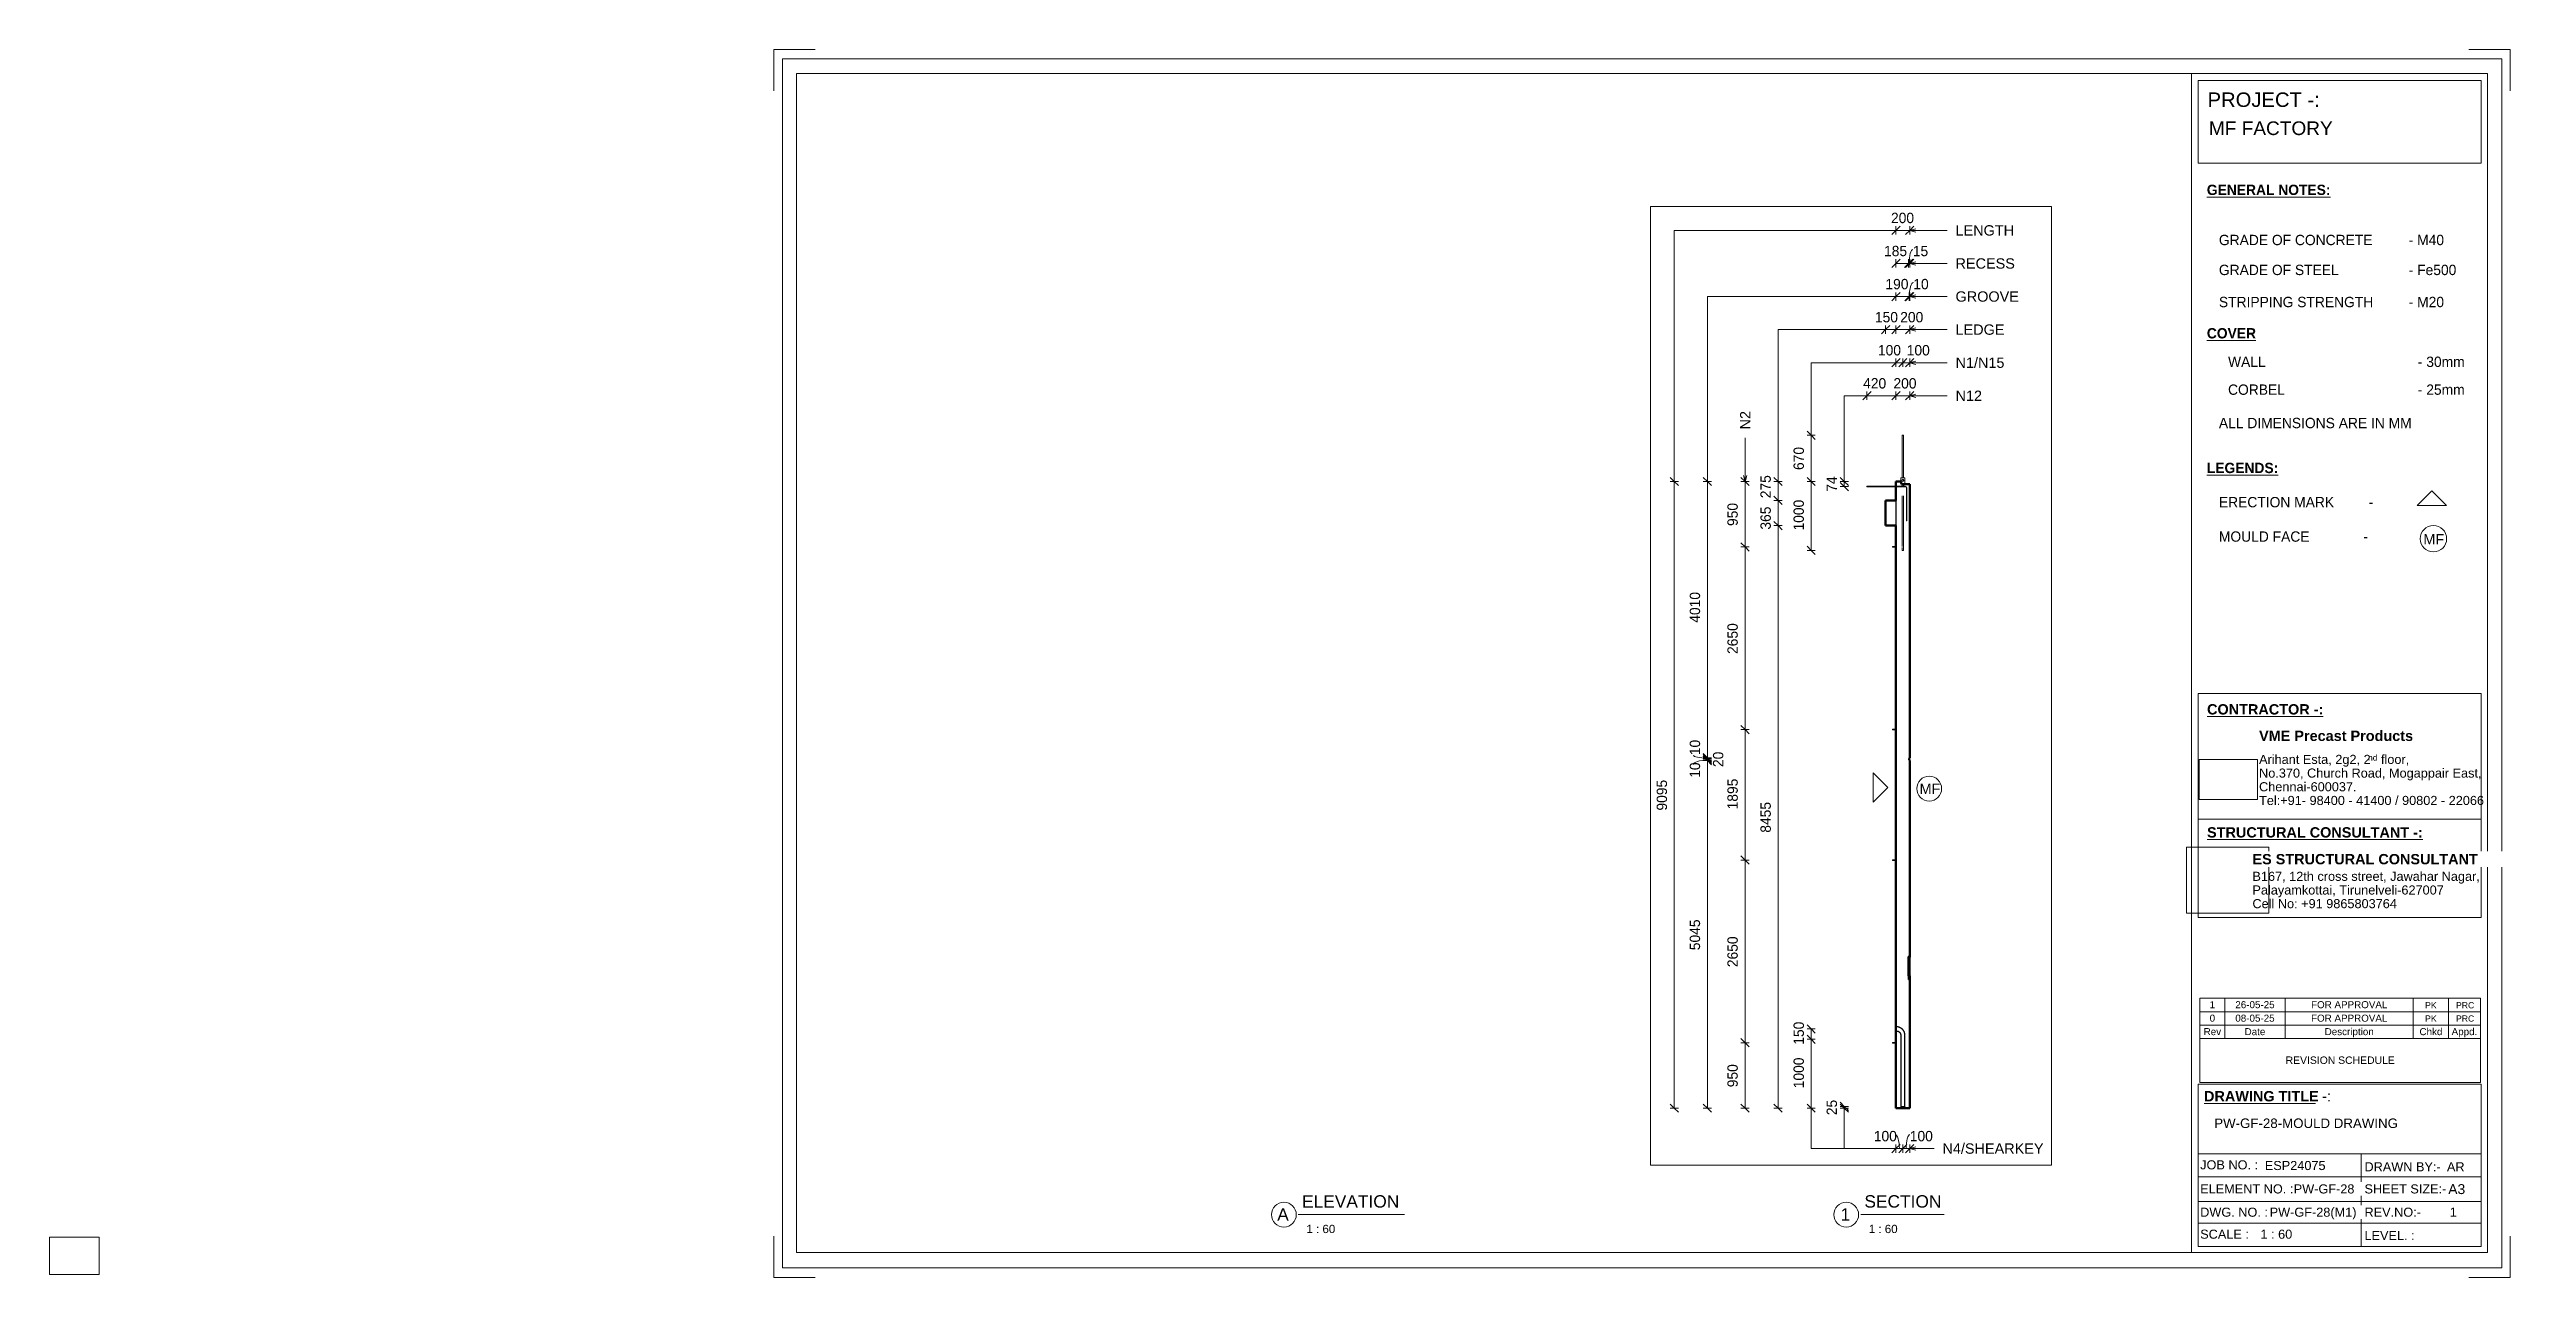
# Paper-space layout 'Layout1' of a CAD drawing. Header units: millimetres. Extents: x 0 to 599, y -1 to 296.
# The model-space entities are those that its viewports show. They can reach past a viewport. Long polylines and large blocks are cut down to what shows.
import ezdxf

# ---------------------------------------------------------------- set-up
doc = ezdxf.new("R2010")
doc.units = ezdxf.units.MM
doc.linetypes.add('Dash', pattern=[6.36, 3.18, -3.18])
for name, color, linetype, lineweight in [('A-ANNO-DIMS', 211, 'Continuous', 9), ('A-ANNO-DIMS-60', 211, 'Continuous', 9), ('A-DETL-MBND', 5, 'Continuous', 18), ('A-DETL-THIN', 151, 'Continuous', 18), ('A-GENM', 13, 'Continuous', 18), ('A-WALL', 113, 'Continuous', 25), ('A-WALL-HDLN', 110, 'Dash', 25), ('G-ANNO-SCHD', 231, 'Continuous', 9), ('G-ANNO-TEXT', 231, 'Continuous', 9), ('G-ANNO-TTLB', 6, 'Continuous', 9), ('G-ANNO-TTLB-MEDM', 33, 'Continuous', 9), ('G-ANNO-TTLB-THIN', 151, 'Continuous', 9), ('S-BEAM', 12, 'Continuous', 18), ('S-RBAR', 171, 'Continuous', 18)]:
    doc.layers.add(name, color=color, linetype=linetype, lineweight=lineweight)
doc.layers.add('G-ANNO-NPLT', color=191, linetype='Continuous')
doc.styles.add('Arial_1', font='arial.ttf', dxfattribs={"height": 150})
doc.styles.add('Arial_10', font='arial.ttf', dxfattribs={"height": 2.3})
doc.styles.add('Arial_11', font='arial.ttf', dxfattribs={"height": 1.8})
doc.styles.add('Arial_12', font='arial.ttf', dxfattribs={"height": 1.7})
doc.styles.add('Arial_13', font='arial.ttf', dxfattribs={"height": 2})
doc.styles.add('Arial_14', font='arial.ttf', dxfattribs={"height": 3})
doc.styles.add('Arial_15', font='arial.ttf', dxfattribs={"height": 1.5})
doc.styles.add('Arial_3', font='arial.ttf', dxfattribs={"height": 3.5})
doc.styles.add('Arial_4', font='arial.ttf', dxfattribs={"height": 2.2})
doc.styles.add('Arial_5', font='arial.ttf', dxfattribs={"height": 2.4})
doc.styles.add('Arial_6', font='arial.ttf', dxfattribs={"height": 2.5})
doc.styles.add('Arial_7', font='arial.ttf', dxfattribs={"height": 1.42976})
doc.styles.add('Arial_8', font='arial.ttf', dxfattribs={"height": 2.25})
doc.styles.add('Arial_9', font='arial.ttf', dxfattribs={"height": 3.3})
doc.styles.add('Arial_B', font='arialbd.ttf', dxfattribs={"height": 2.5})
doc.styles.add('Nirmala UI Semilight', font='NirmalaS.ttf', dxfattribs={"height": 150})
doc.styles.add('Nirmala UI Semilight_1', font='NirmalaS.ttf', dxfattribs={"height": 2.5})
doc.styles.add('Nirmala UI Semilight_B', font='', dxfattribs={"height": 2.5})
doc.styles.get('Nirmala UI Semilight_B').set_extended_font_data('Nirmala UI Semilight', bold=True)
doc.dimstyles.new('Arrow_Filled_-_2_5_NI_UI', dxfattribs={"dimscale": 304.8, "dimtxt": 157.104592, "dimasz": 0.393701, "dimexe": 0.19685, "dimexo": 0.0625, "dimgap": 0.19685, "dimtad": 1, "dimdec": 0, "dimzin": 0, "dimdsep": 46, "dimtxsty": 'Nirmala UI Semilight', "dimblk1": 'OBLIQUE', "dimblk2": 'OBLIQUE', "dimsah": 1, "dimcen": 0.09, "dimazin": 0, "dimtfac": 1, "dimtdec": 4, "dimtix": 1, "dimtmove": 0, "dimatfit": 3, "dimfxl": 0.19685, "dimfxlon": 1, "dimtvp": 1, "dimtolj": 1, "dimtzin": 0, "dimarcsym": 2})
doc.dimstyles.new('Arrow_Filled_-_2_5_NI_UI_1', dxfattribs={"dimscale": 304.8, "dimtxt": 157.104592, "dimasz": 0.393701, "dimexe": 0.19685, "dimexo": 0.0625, "dimgap": 0.19685, "dimtad": 1, "dimdec": 0, "dimzin": 0, "dimdsep": 46, "dimtxsty": 'Nirmala UI Semilight', "dimblk1": 'OBLIQUE', "dimblk2": 'OBLIQUE', "dimsah": 1, "dimcen": 0.09, "dimazin": 0, "dimtfac": 1, "dimtdec": 4, "dimtix": 1, "dimtmove": 2, "dimatfit": 3, "dimfxl": 0.19685, "dimfxlon": 1, "dimtvp": 1, "dimtolj": 1, "dimtzin": 0, "dimarcsym": 2})
doc.dimstyles.new('Arrow_Filled_-_2_5_NI_UI_2', dxfattribs={"dimscale": 304.8, "dimtxt": 157.104592, "dimasz": 0.393701, "dimexe": 0.19685, "dimexo": 0.0625, "dimgap": 0.19685, "dimtad": 1, "dimdec": 0, "dimzin": 0, "dimdsep": 46, "dimtxsty": 'Nirmala UI Semilight', "dimblk1": 'OBLIQUE', "dimblk2": 'OBLIQUE', "dimsah": 1, "dimcen": 0.09, "dimazin": 0, "dimtfac": 1, "dimtdec": 4, "dimtix": 1, "dimtmove": 1, "dimatfit": 3, "dimfxl": 0.19685, "dimfxlon": 1, "dimtvp": 1, "dimtolj": 1, "dimtzin": 0, "dimarcsym": 2})
picture_1 = doc.add_image_def('image1.jpg', size_in_pixel=(996, 686))
picture_2 = doc.add_image_def('image2.jpg', size_in_pixel=(1600, 1280))

psp = doc.layouts.get("Layout1")

msp = doc.modelspace()

# ---------------------------------------------------------------- texts
at = {"layer": 'G-ANNO-TEXT', "color": 7, "char_height": 150, "attachment_point": 1, "style": 'Arial_1'}
for s, insert, width in [('LENGTH', (8529.61, 11418.83), 1029.3667), ('RECESS', (8529.61, 10938.83), 1038.987), ('GROOVE', (8529.61, 10459), 1111.1389), ('LEDGE', (8529.61, 9979), 856.2023), ('N1/N15', (8529.61, 9498.89), 856.2023), ('N12', (8529.61, 9018.51), 461.772), ('MF', (8007.37, 3314.69), 360.7594), ('N4/SHEARKEY', (8340.01, -1905.95), 1770.126)]:
    msp.add_mtext(s, dxfattribs=dict(at, insert=insert, width=width))
at = {"layer": 'G-ANNO-TEXT', "color": 7, "insert": (5402.82, 8454.66), "char_height": 150, "width": 322.2784, "attachment_point": 1, "rotation": 90, "style": 'Arial_1'}
msp.add_mtext('N2', dxfattribs=at)

# ---------------------------------------------------------------- blocks, each defined once
blk = doc.blocks.new('ES-Landscape-A3 - ES-Landscape-A3-502445-PW-GF-28-MOULD DRAWING')
at = {"layer": 'G-ANNO-TTLB'}
for p, q in [((175.24, 296.27), (185.24, 296.27)), ((175.24, 296.27), (175.24, 286.27)), ((595.24, 296.27), (585.24, 296.27)), ((595.24, 296.27), (595.24, 286.27)), ((519.77, 140.54), (588.2, 140.54)), ((519.77, 86.33), (519.77, 140.54)), ((588.2, 86.33), (588.2, 140.54)), ((519.77, 110.14), (588.2, 110.14)), ((519.77, 6.78), (519.77, 46.03)), ((588.2, 6.78), (588.2, 46.03)), ((559.23, 29.2), (559.23, 6.78)), ((175.24, -0.73), (175.24, 9.27)), ((595.24, -0.73), (595.24, 9.27)), ((175.24, -0.73), (185.24, -0.73)), ((595.24, -0.73), (585.24, -0.73))]:
    blk.add_line(p, q, dxfattribs=at)
at = {"layer": 'G-ANNO-TTLB-MEDM'}
for p, q in [((180.73, 290.44), (180.73, 5.31)), ((180.73, 290.44), (589.79, 290.44)), ((518.17, 290.44), (518.17, 5.31)), ((519.77, 268.77), (519.77, 288.77)), ((519.77, 288.77), (588.2, 288.77)), ((588.2, 288.77), (588.2, 268.77)), ((589.79, 290.44), (589.79, 5.31)), ((588.2, 268.77), (519.77, 268.77)), ((519.77, 86.33), (588.2, 86.33)), ((519.77, 6.78), (588.2, 6.78)), ((180.73, 5.31), (589.79, 5.31))]:
    blk.add_line(p, q, dxfattribs=at)
at = {"layer": 'G-ANNO-TTLB-THIN'}
for p, q in [((177.29, 294.03), (177.29, 1.56)), ((593.23, 294.03), (177.29, 294.03)), ((593.23, 1.56), (593.23, 294.03)), ((519.77, 46.03), (588.2, 46.03)), ((519.77, 29.2), (588.2, 29.2)), ((519.77, 23.64), (588.2, 23.64)), ((519.77, 17.68), (588.2, 17.68)), ((519.77, 12.43), (588.2, 12.43)), ((177.29, 1.56), (593.23, 1.56))]:
    blk.add_line(p, q, dxfattribs=at)
at = {"layer": 'G-ANNO-TTLB', "char_height": 2.2, "attachment_point": 1, "style": 'Arial_4'}
for s, insert, width in [('No.370, Church Road, Mogappair East,', (534.5, 122.37), 63.4135), ('Tel:+91- 98400 - 41400 / 90802 - 22066 ', (534.5, 115.75), 65.2574), ('Chennai-600037.', (534.5, 119.06), 27.6582), ('Cell No: +91 9865803764', (532.9, 90.79), 41.0464), ('Palayamkottai, Tirunelveli-627007', (532.9, 94.09), 54.4346), ('JOB NO. :', (520.26, 27.61), 16.5949), ('DRAWN BY:-', (560, 27.14), 21.7257), ('ELEMENT NO. :', (520.26, 21.79), 26.5359), ('SHEET SIZE:-', (560, 21.79), 23.2489), ('DWG. NO. :', (520.26, 16.16), 19.481), ('REV.NO:-', (560, 16.16), 16.0338), ('SCALE :', (520.26, 10.84), 13.8692), ('LEVEL. :', (560, 10.53), 14.3502)]:
    blk.add_mtext(s, dxfattribs=dict(at, insert=insert, width=width))
at = {"layer": 'G-ANNO-TTLB'}
image = blk.add_image(picture_1, insert=(520, 114.84), size_in_units=(14.11, 9.72), dxfattribs=at)
image.dxf.flags = 7
image = blk.add_image(picture_2, insert=(516.95, 87.39), size_in_units=(19.92, 15.93), dxfattribs=at)
image.dxf.flags = 7
at = {"layer": 'G-ANNO-TTLB', "attachment_point": 1, "bg_fill": 3, "box_fill_scale": 1.25, "bg_fill_color": 256, "bg_fill_true_color": 13158600, "bg_fill_transparency": 0}
for s, insert, char_height, width, style in [('PROJECT -:', (522.05, 285.89), 3.5, 33.3502, 'Arial_3'), ('\\LCONTRACTOR -:', (521.92, 137.94), 2.5, 33.9114, 'Arial_B'), ('\\LSTRUCTURAL CONSULTANT -:', (521.92, 108.18), 2.5, 62.8523, 'Arial_B'), ('\\LDRAWING TITLE', (521.19, 44.36), 2.5, 33.4304, 'Arial_B'), ('A3', (580.27, 21.84), 2.4, 4.9705, 'Arial_5')]:
    blk.add_mtext(s, dxfattribs=dict(at, insert=insert, char_height=char_height, width=width, style=style))
at = {"layer": 'G-ANNO-TTLB', "char_height": 2.5, "attachment_point": 1, "style": 'Arial_B', "bg_fill": 3, "box_fill_scale": 1.25, "bg_fill_color": 256, "bg_fill_true_color": 13158600, "bg_fill_transparency": 0}
for s, insert, width in [('VME Precast Products', (534.5, 131.53), 45.135), ('ES STRUCTURAL CONSULTANT', (532.9, 101.7), 65.6582), ('\\fArial|b1|i0|c0|p34|; ', (548.78, 44.36), 1.2025)]:
    blk.add_mtext(s, dxfattribs=dict(at, insert=insert, width=width))
at = {"layer": 'G-ANNO-TTLB', "attachment_point": 1}
for s, insert, char_height, width, style in [('Arihant Esta, 2g2, 2', (534.5, 125.68), 2.2, 31.9873, 'Arial_4'), ('nd', (560.89, 125.72), 1.43, 2.7257, 'Arial_7'), (' floor,', (563.14, 125.68), 2.2, 9.1392, 'Arial_4'), ('B167, 12th cross street, Jawahar Nagar,', (532.9, 97.4), 2.2, 65.1772, 'Arial_4')]:
    blk.add_mtext(s, dxfattribs=dict(at, insert=insert, char_height=char_height, width=width, style=style))
at = {"layer": 'G-ANNO-TTLB', "insert": (549.77, 44.36), "char_height": 2.5, "width": 2.6456, "attachment_point": 1, "style": 'Arial_6', "bg_fill": 3, "box_fill_scale": 1.25, "bg_fill_color": 256, "bg_fill_true_color": 13158600, "bg_fill_transparency": 0}
blk.add_mtext('-:', dxfattribs=at)
blk = doc.blocks.new('Viewport - M_View Title-1040-PW-GF-28-MOULD DRAWING')
at = {"layer": 'G-ANNO-TTLB'}
for start, end in [(360, 180), (180, 0)]:
    blk.add_arc((-3.5, 0), 3, start, end, dxfattribs=at)
blk = doc.blocks.new('RR spread anchor face based - RR-SA-2_5-150-1726819-Elevation Right')
at = {"layer": 'A-GENM'}
for p, q in [((17885.43, 6755), (17890.43, 6755)), ((17885.43, 6755), (17885.43, 6745)), ((17890.43, 6755), (17935.43, 6755)), ((17890.43, 6755), (17890.43, 6745)), ((17890.43, 6745), (17885.43, 6745)), ((17935.43, 6745), (17890.43, 6745))]:
    blk.add_line(p, q, dxfattribs=at)
blk = doc.blocks.new('RR spread anchor face based - RR-SA-7_5-260-1726841-Elevation Right')
at = {"layer": 'A-GENM'}
for p, q in [((18008.06222, 7751.596), (18005.56222, 7746.596)), ((18063.06222, 7751.596), (18008.06222, 7751.596)), ((18065.56222, 7746.596), (18063.06222, 7751.596)), ((18005.56222, 7746.596), (18005.56222, 7700)), ((18065.56222, 7660), (18065.56222, 7746.596)), ((18022.56222, 7714.096), (18022.56222, 7718.096)), ((18048.56222, 7718.096), (18048.56222, 7714.096))]:
    blk.add_line(p, q, dxfattribs=at)
for centre, start, end in [((18035.56222, 7718.096), 0, 180), ((18035.56222, 7714.096), 180, 0)]:
    blk.add_arc(centre, 13, start, end, dxfattribs=at)
blk = doc.blocks.new('DIMBLOCK83-Elevation Right')
at = {"layer": 'A-ANNO-DIMS-60'}
for p, q in [((7664.49, 8943.9), (7724.49, 9003.9)), ((7664.49, 8943.9), (7664.49, 9003.9)), ((7864.49, 8943.9), (7924.49, 9003.9)), ((7864.49, 8943.9), (7864.49, 9003.9)), ((7664.49, 8943.9), (7604.49, 8883.9)), ((7864.49, 8943.9), (7664.49, 8943.9)), ((7664.49, 8943.9), (7664.49, 8883.9)), ((7864.49, 8943.9), (7804.49, 8883.9)), ((7864.49, 8943.9), (7864.49, 8883.9))]:
    blk.add_line(p, q, dxfattribs=at)
at = {"layer": 'A-ANNO-DIMS-60', "color": 0, "insert": (7628.64, 9199.61), "char_height": 150, "width": 411.3284, "attachment_point": 1, "line_spacing_factor": 1.142579, "style": 'Nirmala UI Semilight'}
blk.add_mtext('200', dxfattribs=at)
blk = doc.blocks.new('_Oblique')
at = {"color": 0, "linetype": 'ByBlock', "lineweight": -2}
blk.add_line((-0.5, -0.5), (0.5, 0.5), dxfattribs=at)
blk = doc.blocks.new('DIMBLOCK84-Elevation Right')
at = {"layer": 'A-ANNO-DIMS-60'}
for p, q in [((7244.49, 8943.9), (7304.49, 9003.9)), ((7244.49, 8943.9), (7244.49, 9003.9)), ((7664.49, 8943.9), (7724.49, 9003.9)), ((7664.49, 8943.9), (7664.49, 9003.9)), ((7244.49, 8943.9), (7184.49, 8883.9)), ((7664.49, 8943.9), (7244.49, 8943.9)), ((7244.49, 8943.9), (7244.49, 8883.9)), ((7664.49, 8943.9), (7604.49, 8883.9)), ((7664.49, 8943.9), (7664.49, 8883.9))]:
    blk.add_line(p, q, dxfattribs=at)
at = {"layer": 'A-ANNO-DIMS-60', "color": 0, "insert": (7188.52, 9199.61), "char_height": 150, "width": 414.7561, "attachment_point": 1, "line_spacing_factor": 1.142579, "style": 'Nirmala UI Semilight'}
blk.add_mtext('420', dxfattribs=at)
blk = doc.blocks.new('DIMBLOCK85-Elevation Right')
at = {"layer": 'A-ANNO-DIMS-60'}
for p, q in [((6914.35, 7700), (6854.35, 7760)), ((6914.35, 7700), (6854.35, 7700)), ((6914.35, 7700), (6914.35, 7626)), ((6914.35, 7700), (6974.35, 7640)), ((6914.35, 7700), (6974.35, 7700)), ((6914.35, 7626), (6854.35, 7686)), ((6914.35, 7626), (6854.35, 7626)), ((6914.35, 7626), (6974.35, 7566)), ((6914.35, 7626), (6974.35, 7626))]:
    blk.add_line(p, q, dxfattribs=at)
at = {"layer": 'A-ANNO-DIMS-60', "color": 0, "insert": (6658.65, 7550.17), "char_height": 150, "width": 270.7912, "attachment_point": 1, "rotation": 90, "line_spacing_factor": 1.142579, "style": 'Nirmala UI Semilight'}
blk.add_mtext('74', dxfattribs=at)
blk = doc.blocks.new('DIMBLOCK86-Elevation Right')
at = {"layer": 'A-ANNO-DIMS-60'}
for p, q in [((7664.49, 9423.9), (7724.49, 9483.9)), ((7664.49, 9423.9), (7664.49, 9483.9)), ((7764.49, 9423.9), (7824.49, 9483.9)), ((7764.49, 9423.9), (7764.49, 9483.9)), ((7664.49, 9423.9), (7604.49, 9363.9)), ((7664.49, 9423.9), (7764.49, 9423.9)), ((7664.49, 9423.9), (7664.49, 9363.9)), ((7764.49, 9423.9), (7704.49, 9363.9)), ((7764.49, 9423.9), (7764.49, 9363.9))]:
    blk.add_line(p, q, dxfattribs=at)
at = {"layer": 'A-ANNO-DIMS-60', "color": 0, "insert": (7403.46, 9679.61), "char_height": 150, "width": 370.1955, "attachment_point": 1, "line_spacing_factor": 1.142579, "style": 'Nirmala UI Semilight'}
blk.add_mtext('100', dxfattribs=at)
blk = doc.blocks.new('DIMBLOCK87-Elevation Right')
at = {"layer": 'A-ANNO-DIMS-60'}
for p, q in [((7764.49, 9423.9), (7824.49, 9483.9)), ((7764.49, 9423.9), (7764.49, 9483.9)), ((7864.49, 9423.9), (7924.49, 9483.9)), ((7864.49, 9423.9), (7864.49, 9483.9)), ((7764.49, 9423.9), (7704.49, 9363.9)), ((7764.49, 9423.9), (7864.49, 9423.9)), ((7764.49, 9423.9), (7764.49, 9363.9)), ((7864.49, 9423.9), (7804.49, 9363.9)), ((7864.49, 9423.9), (7864.49, 9363.9))]:
    blk.add_line(p, q, dxfattribs=at)
at = {"layer": 'A-ANNO-DIMS-60', "color": 0, "insert": (7821.43, 9679.61), "char_height": 150, "width": 370.1955, "attachment_point": 1, "line_spacing_factor": 1.142579, "style": 'Nirmala UI Semilight'}
blk.add_mtext('100', dxfattribs=at)
blk = doc.blocks.new('DIMBLOCK88-Elevation Right')
at = {"layer": 'A-ANNO-DIMS-60'}
for p, q in [((6434.35, 8370), (6374.35, 8430)), ((6434.35, 8370), (6374.35, 8370)), ((6434.35, 8370), (6434.35, 7700)), ((6434.35, 8370), (6494.35, 8310)), ((6434.35, 8370), (6494.35, 8370)), ((6434.35, 7700), (6374.35, 7760)), ((6434.35, 7700), (6374.35, 7700)), ((6434.35, 7700), (6494.35, 7640)), ((6434.35, 7700), (6494.35, 7700))]:
    blk.add_line(p, q, dxfattribs=at)
at = {"layer": 'A-ANNO-DIMS-60', "color": 0, "insert": (6178.65, 7866.47), "char_height": 150, "width": 404.4729, "attachment_point": 1, "rotation": 90, "line_spacing_factor": 1.142579, "style": 'Nirmala UI Semilight'}
blk.add_mtext('670', dxfattribs=at)
blk = doc.blocks.new('DIMBLOCK89-Elevation Right')
at = {"layer": 'A-ANNO-DIMS-60'}
for p, q in [((6434.35, 7700), (6374.35, 7760)), ((6434.35, 7700), (6374.35, 7700)), ((6434.35, 7700), (6434.35, 6700)), ((6434.35, 7700), (6494.35, 7640)), ((6434.35, 7700), (6494.35, 7700)), ((6434.35, 6700), (6374.35, 6760)), ((6434.35, 6700), (6374.35, 6700)), ((6434.35, 6700), (6494.35, 6640)), ((6434.35, 6700), (6494.35, 6700))]:
    blk.add_line(p, q, dxfattribs=at)
at = {"layer": 'A-ANNO-DIMS-60', "color": 0, "insert": (6178.65, 6988.62), "char_height": 150, "width": 507.305, "attachment_point": 1, "rotation": 90, "line_spacing_factor": 1.142579, "style": 'Nirmala UI Semilight'}
blk.add_mtext('1000', dxfattribs=at)
blk = doc.blocks.new('DIMBLOCK90-Elevation Right')
at = {"layer": 'A-ANNO-DIMS-60'}
for p, q in [((7514.49, 9903.9), (7574.49, 9963.9)), ((7514.49, 9903.9), (7514.49, 9963.9)), ((7664.49, 9903.9), (7724.49, 9963.9)), ((7664.49, 9903.9), (7664.49, 9963.9)), ((7514.49, 9903.9), (7454.49, 9843.9)), ((7514.49, 9903.9), (7664.49, 9903.9)), ((7514.49, 9903.9), (7514.49, 9843.9)), ((7664.49, 9903.9), (7604.49, 9843.9)), ((7664.49, 9903.9), (7664.49, 9843.9))]:
    blk.add_line(p, q, dxfattribs=at)
at = {"layer": 'A-ANNO-DIMS-60', "color": 0, "insert": (7359.71, 10159.61), "char_height": 150, "width": 370.1955, "attachment_point": 1, "line_spacing_factor": 1.142579, "style": 'Nirmala UI Semilight'}
blk.add_mtext('150', dxfattribs=at)
blk = doc.blocks.new('DIMBLOCK91-Elevation Right')
at = {"layer": 'A-ANNO-DIMS-60'}
for p, q in [((7664.49, 9903.9), (7724.49, 9963.9)), ((7664.49, 9903.9), (7664.49, 9963.9)), ((7864.49, 9903.9), (7924.49, 9963.9)), ((7864.49, 9903.9), (7864.49, 9963.9)), ((7664.49, 9903.9), (7604.49, 9843.9)), ((7664.49, 9903.9), (7864.49, 9903.9)), ((7664.49, 9903.9), (7664.49, 9843.9)), ((7864.49, 9903.9), (7804.49, 9843.9)), ((7864.49, 9903.9), (7864.49, 9843.9))]:
    blk.add_line(p, q, dxfattribs=at)
at = {"layer": 'A-ANNO-DIMS-60', "color": 0, "insert": (7727.05, 10159.61), "char_height": 150, "width": 411.3284, "attachment_point": 1, "line_spacing_factor": 1.142579, "style": 'Nirmala UI Semilight'}
blk.add_mtext('200', dxfattribs=at)
blk = doc.blocks.new('DIMBLOCK92-Elevation Right')
at = {"layer": 'A-ANNO-DIMS-60'}
for p, q in [((5954.35, 7700), (5894.35, 7760)), ((5954.35, 7700), (5894.35, 7700)), ((5954.35, 7700), (5954.35, 7425)), ((5954.35, 7700), (6014.35, 7640)), ((5954.35, 7700), (6014.35, 7700)), ((5954.35, 7425), (5894.35, 7485)), ((5954.35, 7425), (5894.35, 7425)), ((5954.35, 7425), (6014.35, 7365)), ((5954.35, 7425), (6014.35, 7425))]:
    blk.add_line(p, q, dxfattribs=at)
at = {"layer": 'A-ANNO-DIMS-60', "color": 0, "insert": (5698.65, 7456.95), "char_height": 150, "width": 404.4729, "attachment_point": 1, "rotation": 90, "line_spacing_factor": 1.142579, "style": 'Nirmala UI Semilight'}
blk.add_mtext('275', dxfattribs=at)
blk = doc.blocks.new('DIMBLOCK93-Elevation Right')
at = {"layer": 'A-ANNO-DIMS-60'}
for p, q in [((5954.35, 7425), (5894.35, 7485)), ((5954.35, 7425), (5894.35, 7425)), ((5954.35, 7425), (5954.35, 7060)), ((5954.35, 7425), (6014.35, 7365)), ((5954.35, 7425), (6014.35, 7425)), ((5954.35, 7060), (5894.35, 7120)), ((5954.35, 7060), (5894.35, 7060)), ((5954.35, 7060), (6014.35, 7000)), ((5954.35, 7060), (6014.35, 7060))]:
    blk.add_line(p, q, dxfattribs=at)
at = {"layer": 'A-ANNO-DIMS-60', "color": 0, "insert": (5698.65, 7001.24), "char_height": 150, "width": 411.3284, "attachment_point": 1, "rotation": 90, "line_spacing_factor": 1.142579, "style": 'Nirmala UI Semilight'}
blk.add_mtext('365', dxfattribs=at)
blk = doc.blocks.new('DIMBLOCK94-Elevation Right')
at = {"layer": 'A-ANNO-DIMS-60'}
for p, q in [((5954.35, 7060), (5894.35, 7120)), ((5954.35, 7060), (5894.35, 7060)), ((5954.35, 7060), (5954.35, -1395)), ((5954.35, 7060), (6014.35, 7000)), ((5954.35, 7060), (6014.35, 7060)), ((5954.35, -1395), (5894.35, -1335)), ((5954.35, -1395), (5894.35, -1395)), ((5954.35, -1395), (6014.35, -1455)), ((5954.35, -1395), (6014.35, -1395))]:
    blk.add_line(p, q, dxfattribs=at)
at = {"layer": 'A-ANNO-DIMS-60', "color": 0, "insert": (5698.65, 2602.56), "char_height": 150, "width": 551.8656, "attachment_point": 1, "rotation": 90, "line_spacing_factor": 1.142579, "style": 'Nirmala UI Semilight'}
blk.add_mtext('8455', dxfattribs=at)
blk = doc.blocks.new('DIMBLOCK95-Elevation Right')
at = {"layer": 'A-ANNO-DIMS-60'}
for p, q in [((6434.35, -245), (6374.35, -185)), ((6434.35, -245), (6374.35, -245)), ((6434.35, -245), (6434.35, -395)), ((6434.35, -245), (6494.35, -305)), ((6434.35, -245), (6494.35, -245)), ((6434.35, -395), (6374.35, -335)), ((6434.35, -395), (6374.35, -395)), ((6434.35, -395), (6494.35, -455)), ((6434.35, -395), (6494.35, -395))]:
    blk.add_line(p, q, dxfattribs=at)
at = {"layer": 'A-ANNO-DIMS-60', "color": 0, "insert": (6178.65, -474.25), "char_height": 150, "width": 370.1955, "attachment_point": 1, "rotation": 90, "line_spacing_factor": 1.142579, "style": 'Nirmala UI Semilight'}
blk.add_mtext('150', dxfattribs=at)
blk = doc.blocks.new('DIMBLOCK96-Elevation Right')
at = {"layer": 'A-ANNO-DIMS-60'}
for p, q in [((6434.35, -395), (6374.35, -335)), ((6434.35, -395), (6374.35, -395)), ((6434.35, -395), (6434.35, -1395)), ((6434.35, -395), (6494.35, -455)), ((6434.35, -395), (6494.35, -395)), ((6434.35, -1395), (6374.35, -1335)), ((6434.35, -1395), (6374.35, -1395)), ((6434.35, -1395), (6494.35, -1455)), ((6434.35, -1395), (6494.35, -1395))]:
    blk.add_line(p, q, dxfattribs=at)
at = {"layer": 'A-ANNO-DIMS-60', "color": 0, "insert": (6178.65, -1106.38), "char_height": 150, "width": 507.305, "attachment_point": 1, "rotation": 90, "line_spacing_factor": 1.142579, "style": 'Nirmala UI Semilight'}
blk.add_mtext('1000', dxfattribs=at)
blk = doc.blocks.new('DIMBLOCK97-Elevation Right')
at = {"layer": 'A-ANNO-DIMS-60'}
for p, q in [((6914.35, -1370), (6854.35, -1310)), ((6914.35, -1395), (6854.35, -1335)), ((6914.35, -1370), (6854.35, -1370)), ((6914.35, -1370), (6914.35, -1395)), ((6914.35, -1370), (6974.35, -1430)), ((6914.35, -1370), (6974.35, -1370)), ((6914.35, -1395), (6854.35, -1395)), ((6914.35, -1395), (6974.35, -1455)), ((6914.35, -1395), (6974.35, -1395))]:
    blk.add_line(p, q, dxfattribs=at)
at = {"layer": 'A-ANNO-DIMS-60', "color": 0, "insert": (6658.65, -1496.76), "char_height": 150, "width": 274.2189, "attachment_point": 1, "rotation": 90, "line_spacing_factor": 1.142579, "style": 'Nirmala UI Semilight'}
blk.add_mtext('25', dxfattribs=at)
blk = doc.blocks.new('DIMBLOCK98-Elevation Right')
at = {"layer": 'A-ANNO-DIMS-60'}
for p, q in [((4447.68, 7700), (4387.68, 7760)), ((4447.68, 7700), (4387.68, 7700)), ((4447.68, 7700), (4447.68, -1395)), ((4447.68, 7700), (4507.68, 7640)), ((4447.68, 7700), (4507.68, 7700)), ((4447.68, -1395), (4387.68, -1335)), ((4447.68, -1395), (4387.68, -1395)), ((4447.68, -1395), (4507.68, -1455)), ((4447.68, -1395), (4507.68, -1395))]:
    blk.add_line(p, q, dxfattribs=at)
at = {"layer": 'A-ANNO-DIMS-60', "color": 0, "insert": (4191.97, 2923.98), "char_height": 150, "width": 548.4378, "attachment_point": 1, "rotation": 90, "line_spacing_factor": 1.142579, "style": 'Nirmala UI Semilight'}
blk.add_mtext('9095', dxfattribs=at)
blk = doc.blocks.new('DIMBLOCK99-Elevation Right')
at = {"layer": 'A-ANNO-DIMS-60'}
for p, q in [((7664.49, -1981.07), (7724.49, -1921.07)), ((7664.49, -1981.07), (7664.49, -1921.07)), ((7764.49, -1981.07), (7824.49, -1921.07)), ((7764.49, -1981.07), (7764.49, -1921.07)), ((7664.49, -1981.07), (7604.49, -2041.07)), ((7664.49, -1981.07), (7764.49, -1981.07)), ((7664.49, -1981.07), (7664.49, -2041.07)), ((7764.49, -1981.07), (7704.49, -2041.07)), ((7764.49, -1981.07), (7764.49, -2041.07))]:
    blk.add_line(p, q, dxfattribs=at)
blk.add_ellipse((7652.1, -1981.07), major_axis=(0, 202.82), ratio=0.307599, start_param=4.712389, end_param=6.283185, dxfattribs=at)
at = {"layer": 'A-ANNO-DIMS-60', "color": 0, "insert": (7343.6, -1725.37), "char_height": 150, "width": 370.1955, "attachment_point": 1, "line_spacing_factor": 1.142579, "style": 'Nirmala UI Semilight'}
blk.add_mtext('100', dxfattribs=at)
blk = doc.blocks.new('DIMBLOCK100-Elevation Right')
at = {"layer": 'A-ANNO-DIMS-60'}
for p, q in [((7764.49, -1981.07), (7824.49, -1921.07)), ((7764.49, -1981.07), (7764.49, -1921.07)), ((7864.49, -1981.07), (7924.49, -1921.07)), ((7864.49, -1981.07), (7864.49, -1921.07)), ((7764.49, -1981.07), (7704.49, -2041.07)), ((7764.49, -1981.07), (7864.49, -1981.07)), ((7764.49, -1981.07), (7764.49, -2041.07)), ((7864.49, -1981.07), (7804.49, -2041.07)), ((7864.49, -1981.07), (7864.49, -2041.07))]:
    blk.add_line(p, q, dxfattribs=at)
blk.add_ellipse((7865.99, -1981.07), major_axis=(0, 202.82), ratio=0.253919, start_param=0, end_param=1.570796, dxfattribs=at)
at = {"layer": 'A-ANNO-DIMS-60', "color": 0, "insert": (7865.99, -1725.37), "char_height": 150, "width": 370.1955, "attachment_point": 1, "line_spacing_factor": 1.142579, "style": 'Nirmala UI Semilight'}
blk.add_mtext('100', dxfattribs=at)
blk = doc.blocks.new('DIMBLOCK101-Elevation Right')
at = {"layer": 'A-ANNO-DIMS-60'}
for p, q in [((5474.35, 7700), (5414.35, 7760)), ((5474.35, 7700), (5414.35, 7700)), ((5474.35, 7700), (5474.35, 6750)), ((5474.35, 7700), (5534.35, 7640)), ((5474.35, 7700), (5534.35, 7700)), ((5474.35, 6750), (5414.35, 6810)), ((5474.35, 6750), (5414.35, 6750)), ((5474.35, 6750), (5534.35, 6690)), ((5474.35, 6750), (5534.35, 6750))]:
    blk.add_line(p, q, dxfattribs=at)
at = {"layer": 'A-ANNO-DIMS-60', "color": 0, "insert": (5218.65, 7053.61), "char_height": 150, "width": 411.3284, "attachment_point": 1, "rotation": 90, "line_spacing_factor": 1.142579, "style": 'Nirmala UI Semilight'}
blk.add_mtext('950', dxfattribs=at)
blk = doc.blocks.new('DIMBLOCK102-Elevation Right')
at = {"layer": 'A-ANNO-DIMS-60'}
for p, q in [((5474.35, 6750), (5414.35, 6810)), ((5474.35, 6750), (5414.35, 6750)), ((5474.35, 6750), (5474.35, 4100)), ((5474.35, 6750), (5534.35, 6690)), ((5474.35, 6750), (5534.35, 6750)), ((5474.35, 4100), (5414.35, 4160)), ((5474.35, 4100), (5414.35, 4100)), ((5474.35, 4100), (5534.35, 4040)), ((5474.35, 4100), (5534.35, 4100))]:
    blk.add_line(p, q, dxfattribs=at)
at = {"layer": 'A-ANNO-DIMS-60', "color": 0, "insert": (5218.65, 5196.48), "char_height": 150, "width": 548.4378, "attachment_point": 1, "rotation": 90, "line_spacing_factor": 1.142579, "style": 'Nirmala UI Semilight'}
blk.add_mtext('2650', dxfattribs=at)
blk = doc.blocks.new('DIMBLOCK103-Elevation Right')
at = {"layer": 'A-ANNO-DIMS-60'}
for p, q in [((5474.35, 4100), (5414.35, 4160)), ((5474.35, 4100), (5414.35, 4100)), ((5474.35, 4100), (5474.35, 2205)), ((5474.35, 4100), (5534.35, 4040)), ((5474.35, 4100), (5534.35, 4100)), ((5474.35, 2205), (5414.35, 2265)), ((5474.35, 2205), (5414.35, 2205)), ((5474.35, 2205), (5534.35, 2145)), ((5474.35, 2205), (5534.35, 2205))]:
    blk.add_line(p, q, dxfattribs=at)
at = {"layer": 'A-ANNO-DIMS-60', "color": 0, "insert": (5218.65, 2941.12), "char_height": 150, "width": 507.305, "attachment_point": 1, "rotation": 90, "line_spacing_factor": 1.142579, "style": 'Nirmala UI Semilight'}
blk.add_mtext('1895', dxfattribs=at)
blk = doc.blocks.new('DIMBLOCK104-Elevation Right')
at = {"layer": 'A-ANNO-DIMS-60'}
for p, q in [((5474.35, 2205), (5414.35, 2265)), ((5474.35, 2205), (5414.35, 2205)), ((5474.35, 2205), (5474.35, -445)), ((5474.35, 2205), (5534.35, 2145)), ((5474.35, 2205), (5534.35, 2205)), ((5474.35, -445), (5414.35, -385)), ((5474.35, -445), (5414.35, -445)), ((5474.35, -445), (5534.35, -505)), ((5474.35, -445), (5534.35, -445))]:
    blk.add_line(p, q, dxfattribs=at)
at = {"layer": 'A-ANNO-DIMS-60', "color": 0, "insert": (5218.65, 651.48), "char_height": 150, "width": 548.4378, "attachment_point": 1, "rotation": 90, "line_spacing_factor": 1.142579, "style": 'Nirmala UI Semilight'}
blk.add_mtext('2650', dxfattribs=at)
blk = doc.blocks.new('DIMBLOCK105-Elevation Right')
at = {"layer": 'A-ANNO-DIMS-60'}
for p, q in [((5474.35, -445), (5414.35, -385)), ((5474.35, -445), (5414.35, -445)), ((5474.35, -445), (5474.35, -1395)), ((5474.35, -445), (5534.35, -505)), ((5474.35, -445), (5534.35, -445)), ((5474.35, -1395), (5414.35, -1335)), ((5474.35, -1395), (5414.35, -1395)), ((5474.35, -1395), (5534.35, -1455)), ((5474.35, -1395), (5534.35, -1395))]:
    blk.add_line(p, q, dxfattribs=at)
at = {"layer": 'A-ANNO-DIMS-60', "color": 0, "insert": (5218.65, -1091.39), "char_height": 150, "width": 411.3284, "attachment_point": 1, "rotation": 90, "line_spacing_factor": 1.142579, "style": 'Nirmala UI Semilight'}
blk.add_mtext('950', dxfattribs=at)
blk = doc.blocks.new('DIMBLOCK106-Elevation Right')
at = {"layer": 'A-ANNO-DIMS-60'}
for p, q in [((7664.49, 11343.9), (7724.49, 11403.9)), ((7664.49, 11343.9), (7664.49, 11403.9)), ((7864.49, 11343.9), (7924.49, 11403.9)), ((7864.49, 11343.9), (7864.49, 11403.9)), ((7664.49, 11343.9), (7604.49, 11283.9)), ((7864.49, 11343.9), (7664.49, 11343.9)), ((7664.49, 11343.9), (7664.49, 11283.9)), ((7864.49, 11343.9), (7804.49, 11283.9)), ((7864.49, 11343.9), (7864.49, 11283.9))]:
    blk.add_line(p, q, dxfattribs=at)
at = {"layer": 'A-ANNO-DIMS-60', "color": 0, "insert": (7593.1, 11599.61), "char_height": 150, "width": 411.3284, "attachment_point": 1, "line_spacing_factor": 1.142579, "style": 'Nirmala UI Semilight'}
blk.add_mtext('200', dxfattribs=at)
blk = doc.blocks.new('DIMBLOCK107-Elevation Right')
at = {"layer": 'A-ANNO-DIMS-60'}
for p, q in [((7664.49, 10383.9), (7724.49, 10443.9)), ((7664.49, 10383.9), (7664.49, 10443.9)), ((7854.49, 10383.9), (7914.49, 10443.9)), ((7854.49, 10383.9), (7854.49, 10443.9)), ((7664.49, 10383.9), (7604.49, 10323.9)), ((7664.49, 10383.9), (7854.49, 10383.9)), ((7664.49, 10383.9), (7664.49, 10323.9)), ((7854.49, 10383.9), (7794.49, 10323.9)), ((7854.49, 10383.9), (7854.49, 10323.9))]:
    blk.add_line(p, q, dxfattribs=at)
at = {"layer": 'A-ANNO-DIMS-60', "color": 0, "insert": (7512.18, 10639.61), "char_height": 150, "width": 370.1955, "attachment_point": 1, "line_spacing_factor": 1.142579, "style": 'Nirmala UI Semilight'}
blk.add_mtext('190', dxfattribs=at)
blk = doc.blocks.new('DIMBLOCK108-Elevation Right')
at = {"layer": 'A-ANNO-DIMS-60'}
for p, q in [((7854.49, 10383.9), (7914.49, 10443.9)), ((7854.49, 10383.9), (7854.49, 10443.9)), ((7864.49, 10383.9), (7924.49, 10443.9)), ((7864.49, 10383.9), (7864.49, 10443.9)), ((7854.49, 10383.9), (7794.49, 10323.9)), ((7864.49, 10383.9), (7804.49, 10323.9)), ((7854.49, 10383.9), (7864.49, 10383.9)), ((7854.49, 10383.9), (7854.49, 10323.9)), ((7864.49, 10383.9), (7864.49, 10323.9))]:
    blk.add_line(p, q, dxfattribs=at)
blk.add_ellipse((7917.3, 10383.9), major_axis=(0, 202.82), ratio=0.285058, start_param=0, end_param=1.570796, dxfattribs=at)
at = {"layer": 'A-ANNO-DIMS-60', "color": 0, "insert": (7917.3, 10639.61), "char_height": 150, "width": 233.0861, "attachment_point": 1, "line_spacing_factor": 1.142579, "style": 'Nirmala UI Semilight'}
blk.add_mtext('10', dxfattribs=at)
blk = doc.blocks.new('DIMBLOCK109-Elevation Right')
at = {"layer": 'A-ANNO-DIMS-60'}
for p, q in [((7849.49, 10863.9), (7909.49, 10923.9)), ((7849.49, 10863.9), (7849.49, 10923.9)), ((7864.49, 10863.9), (7924.49, 10923.9)), ((7864.49, 10863.9), (7864.49, 10923.9)), ((7849.49, 10863.9), (7789.49, 10803.9)), ((7864.49, 10863.9), (7804.49, 10803.9)), ((7864.49, 10863.9), (7849.49, 10863.9)), ((7849.49, 10863.9), (7849.49, 10803.9)), ((7864.49, 10863.9), (7864.49, 10803.9))]:
    blk.add_line(p, q, dxfattribs=at)
blk.add_ellipse((7909.84, 10863.9), major_axis=(0, 202.82), ratio=0.2606, start_param=0, end_param=1.570796, dxfattribs=at)
at = {"layer": 'A-ANNO-DIMS-60', "color": 0, "insert": (7909.84, 11119.61), "char_height": 150, "width": 233.0861, "attachment_point": 1, "line_spacing_factor": 1.142579, "style": 'Nirmala UI Semilight'}
blk.add_mtext('15', dxfattribs=at)
blk = doc.blocks.new('DIMBLOCK110-Elevation Right')
at = {"layer": 'A-ANNO-DIMS-60'}
for p, q in [((7664.49, 10863.9), (7724.49, 10923.9)), ((7664.49, 10863.9), (7664.49, 10923.9)), ((7849.49, 10863.9), (7909.49, 10923.9)), ((7849.49, 10863.9), (7849.49, 10923.9)), ((7664.49, 10863.9), (7604.49, 10803.9)), ((7849.49, 10863.9), (7664.49, 10863.9)), ((7664.49, 10863.9), (7664.49, 10803.9)), ((7849.49, 10863.9), (7789.49, 10803.9)), ((7849.49, 10863.9), (7849.49, 10803.9))]:
    blk.add_line(p, q, dxfattribs=at)
at = {"layer": 'A-ANNO-DIMS-60', "color": 0, "insert": (7492.27, 11119.61), "char_height": 150, "width": 370.1955, "attachment_point": 1, "line_spacing_factor": 1.142579, "style": 'Nirmala UI Semilight'}
blk.add_mtext('185', dxfattribs=at)
blk = doc.blocks.new('DIMBLOCK111-Elevation Right')
at = {"layer": 'A-ANNO-DIMS-60'}
for p, q in [((4927.68, 7700), (4867.68, 7760)), ((4927.68, 7700), (4867.68, 7700)), ((4927.68, 7700), (4927.68, 3690)), ((4927.68, 7700), (4987.68, 7640)), ((4927.68, 7700), (4987.68, 7700)), ((4927.68, 3690), (4867.68, 3750)), ((4927.68, 3690), (4867.68, 3690)), ((4927.68, 3690), (4987.68, 3630)), ((4927.68, 3690), (4987.68, 3690))]:
    blk.add_line(p, q, dxfattribs=at)
at = {"layer": 'A-ANNO-DIMS-60', "color": 0, "insert": (4671.97, 5649.9), "char_height": 150, "width": 510.7327, "attachment_point": 1, "rotation": 90, "line_spacing_factor": 1.142579, "style": 'Nirmala UI Semilight'}
blk.add_mtext('4010', dxfattribs=at)
blk = doc.blocks.new('DIMBLOCK112-Elevation Right')
at = {"layer": 'A-ANNO-DIMS-60'}
for p, q in [((4927.68, 3690), (4867.68, 3750)), ((4927.68, 3680), (4867.68, 3740)), ((4927.68, 3690), (4867.68, 3690)), ((4927.68, 3690), (4927.68, 3680)), ((4927.68, 3690), (4987.68, 3630)), ((4927.68, 3690), (4987.68, 3690)), ((4927.68, 3680), (4867.68, 3680)), ((4927.68, 3680), (4987.68, 3620)), ((4927.68, 3680), (4987.68, 3680))]:
    blk.add_line(p, q, dxfattribs=at)
blk.add_ellipse((4927.68, 3727.6), major_axis=(202.82, 0), ratio=0.210026, start_param=3.141593, end_param=4.712389, dxfattribs=at)
at = {"layer": 'A-ANNO-DIMS-60', "color": 0, "insert": (4671.97, 3727.6), "char_height": 150, "width": 233.0861, "attachment_point": 1, "rotation": 90, "line_spacing_factor": 1.142579, "style": 'Nirmala UI Semilight'}
blk.add_mtext('10', dxfattribs=at)
blk = doc.blocks.new('DIMBLOCK113-Elevation Right')
at = {"layer": 'A-ANNO-DIMS-60'}
for p, q in [((4927.68, 3680), (4867.68, 3740)), ((4927.68, 3660), (4867.68, 3720)), ((4927.68, 3680), (4867.68, 3680)), ((4927.68, 3680), (4927.68, 3660)), ((4927.68, 3680), (4987.68, 3620)), ((4927.68, 3680), (4987.68, 3680)), ((4927.68, 3660), (4867.68, 3660)), ((4927.68, 3660), (4987.68, 3600)), ((4927.68, 3660), (4987.68, 3660))]:
    blk.add_line(p, q, dxfattribs=at)
at = {"layer": 'A-ANNO-DIMS-60', "color": 0, "insert": (5009.17, 3555.74), "char_height": 150, "width": 274.2189, "attachment_point": 1, "rotation": 90, "line_spacing_factor": 1.142579, "style": 'Nirmala UI Semilight'}
blk.add_mtext('20', dxfattribs=at)
blk = doc.blocks.new('DIMBLOCK114-Elevation Right')
at = {"layer": 'A-ANNO-DIMS-60'}
for p, q in [((4927.68, 3660), (4867.68, 3720)), ((4927.68, 3650), (4867.68, 3710)), ((4927.68, 3660), (4867.68, 3660)), ((4927.68, 3660), (4927.68, 3650)), ((4927.68, 3660), (4987.68, 3600)), ((4927.68, 3660), (4987.68, 3660)), ((4927.68, 3650), (4867.68, 3650)), ((4927.68, 3650), (4987.68, 3590)), ((4927.68, 3650), (4987.68, 3650))]:
    blk.add_line(p, q, dxfattribs=at)
blk.add_ellipse((4927.68, 3594.01), major_axis=(202.82, 0), ratio=0.300697, start_param=1.570796, end_param=3.141593, dxfattribs=at)
at = {"layer": 'A-ANNO-DIMS-60', "color": 0, "insert": (4671.97, 3399.77), "char_height": 150, "width": 233.0861, "attachment_point": 1, "rotation": 90, "line_spacing_factor": 1.142579, "style": 'Nirmala UI Semilight'}
blk.add_mtext('10', dxfattribs=at)
blk = doc.blocks.new('DIMBLOCK115-Elevation Right')
at = {"layer": 'A-ANNO-DIMS-60'}
for p, q in [((4927.68, 3650), (4867.68, 3710)), ((4927.68, 3650), (4867.68, 3650)), ((4927.68, 3650), (4927.68, -1395)), ((4927.68, 3650), (4987.68, 3590)), ((4927.68, 3650), (4987.68, 3650)), ((4927.68, -1395), (4867.68, -1335)), ((4927.68, -1395), (4867.68, -1395)), ((4927.68, -1395), (4987.68, -1455)), ((4927.68, -1395), (4987.68, -1395))]:
    blk.add_line(p, q, dxfattribs=at)
at = {"layer": 'A-ANNO-DIMS-60', "color": 0, "insert": (4671.97, 897.56), "char_height": 150, "width": 551.8656, "attachment_point": 1, "rotation": 90, "line_spacing_factor": 1.142579, "style": 'Nirmala UI Semilight'}
blk.add_mtext('5045', dxfattribs=at)

# ---------------------------------------------------------------- dimensions: what is measured, and where the dimension line sits
at = {"layer": 'A-ANNO-DIMS'}
dim = msp.add_linear_dim(base=(7664.49, 11343.9), p1=(7864.49, 11283.9), p2=(7664.49, 11283.9), dimstyle='Arrow_Filled_-_2_5_NI_UI', override={"dimpost": '<>', "dimfxl": 200}, dxfattribs=at)
dim.commit()
dim.dimension.update_dxf_attribs({"geometry": 'DIMBLOCK106-Elevation Right', "text_midpoint": (7764.49, 11481.41)})
for base, p1, p2, dimstyle, override, picture, middle in [((7664.49, 10863.9), (7849.49, 10803.9), (7664.49, 10803.9), 'Arrow_Filled_-_2_5_NI_UI_1', {"dimpost": '<>', "dimfxl": 185}, 'DIMBLOCK110-Elevation Right', (7677.37, 11019.61)), ((7849.49, 10863.9), (7864.49, 10803.9), (7849.49, 10803.9), 'Arrow_Filled_-_2_5_NI_UI_2', {"dimpost": '<>', "dimfxl": 15}, 'DIMBLOCK109-Elevation Right', (8026.38, 11019.61)), ((7854.49, 10383.9), (7664.49, 10323.9), (7854.49, 10323.9), 'Arrow_Filled_-_2_5_NI_UI_1', {"dimpost": '<>', "dimfxl": 190}, 'DIMBLOCK107-Elevation Right', (7697.28, 10539.61)), ((7864.49, 10383.9), (7854.49, 10323.9), (7864.49, 10323.9), 'Arrow_Filled_-_2_5_NI_UI_2', {"dimpost": '<>', "dimfxl": 10}, 'DIMBLOCK108-Elevation Right', (8033.85, 10539.61)), ((7664.49, 9903.9), (7514.49, 9843.9), (7664.49, 9843.9), 'Arrow_Filled_-_2_5_NI_UI_1', {"dimpost": '<>', "dimfxl": 150}, 'DIMBLOCK90-Elevation Right', (7544.81, 10059.61)), ((7864.49, 9903.9), (7664.49, 9843.9), (7864.49, 9843.9), 'Arrow_Filled_-_2_5_NI_UI_1', {"dimpost": '<>', "dimfxl": 200}, 'DIMBLOCK91-Elevation Right', (7932.71, 10059.61)), ((7764.49, 9423.9), (7664.49, 9363.9), (7764.49, 9363.9), 'Arrow_Filled_-_2_5_NI_UI_1', {"dimpost": '<>', "dimfxl": 100}, 'DIMBLOCK86-Elevation Right', (7588.56, 9579.61)), ((7864.49, 9423.9), (7764.49, 9363.9), (7864.49, 9363.9), 'Arrow_Filled_-_2_5_NI_UI_1', {"dimpost": '<>', "dimfxl": 100}, 'DIMBLOCK87-Elevation Right', (8006.53, 9579.61)), ((7244.49, 8943.9), (7664.49, 8883.9), (7244.49, 8883.9), 'Arrow_Filled_-_2_5_NI_UI_1', {"dimpost": '<>', "dimfxl": 420}, 'DIMBLOCK84-Elevation Right', (7395.9, 9099.61)), ((7664.49, 8943.9), (7864.49, 8883.9), (7664.49, 8883.9), 'Arrow_Filled_-_2_5_NI_UI_1', {"dimpost": '<>', "dimfxl": 200}, 'DIMBLOCK83-Elevation Right', (7834.31, 9099.61)), ((7764.49, -1981.07), (7664.49, -1921.07), (7764.49, -1921.07), 'Arrow_Filled_-_2_5_NI_UI_2', {"dimpost": '<>', "dimfxl": 100}, 'DIMBLOCK99-Elevation Right', (7528.7, -1825.37)), ((7864.49, -1981.07), (7764.49, -1921.07), (7864.49, -1921.07), 'Arrow_Filled_-_2_5_NI_UI_2', {"dimpost": '<>', "dimfxl": 100}, 'DIMBLOCK100-Elevation Right', (8051.08, -1825.37))]:
    dim = msp.add_linear_dim(base=base, p1=p1, p2=p2, dimstyle=dimstyle, override=override, dxfattribs=at)
    dim.commit()
    dim.dimension.update_dxf_attribs({"geometry": picture, "text_midpoint": middle, "dimtype": 160})
for base, p1, p2, override, picture, middle in [((6434.35, 7700), (6494.35, 8370), (6494.35, 7700), {"dimpost": '<>', "dimfxl": 670}, 'DIMBLOCK88-Elevation Right', (6296.79, 8035)), ((6914.35, 7626), (6974.35, 7700), (6974.35, 7626), {"dimpost": '<>', "dimfxl": 74}, 'DIMBLOCK85-Elevation Right', (6779.35, 7663)), ((4447.68, -1395), (4507.68, 7700), (4507.68, -1395), {"dimpost": '<>', "dimfxl": 9095}, 'DIMBLOCK98-Elevation Right', (4310.11, 3152.5)), ((5474.35, 6750), (5534.35, 7700), (5534.35, 6750), {"dimpost": '<>', "dimfxl": 950}, 'DIMBLOCK101-Elevation Right', (5336.79, 7225)), ((6434.35, 6700), (6494.35, 7700), (6494.35, 6700), {"dimpost": '<>', "dimfxl": 1000}, 'DIMBLOCK89-Elevation Right', (6296.42, 7200)), ((5954.35, -1395), (6014.35, 7060), (6014.35, -1395), {"dimpost": '<>', "dimfxl": 8455}, 'DIMBLOCK94-Elevation Right', (5816.84, 2832.5)), ((5474.35, 4100), (5534.35, 6750), (5534.35, 4100), {"dimpost": '<>', "dimfxl": 2650}, 'DIMBLOCK102-Elevation Right', (5336.79, 5425)), ((5474.35, 2205), (5534.35, 4100), (5534.35, 2205), {"dimpost": '<>', "dimfxl": 1895}, 'DIMBLOCK103-Elevation Right', (5336.37, 3152.5)), ((4927.68, -1395), (4987.68, 3650), (4987.68, -1395), {"dimpost": '<>', "dimfxl": 5045}, 'DIMBLOCK115-Elevation Right', (4790.16, 1127.5)), ((5474.35, -445), (5534.35, 2205), (5534.35, -445), {"dimpost": '<>', "dimfxl": 2650}, 'DIMBLOCK104-Elevation Right', (5336.79, 880)), ((6434.35, -395), (6494.35, -245), (6494.35, -395), {"dimpost": '<>', "dimfxl": 150}, 'DIMBLOCK95-Elevation Right', (6296.42, -320)), ((6434.35, -1395), (6494.35, -395), (6494.35, -1395), {"dimpost": '<>', "dimfxl": 1000}, 'DIMBLOCK96-Elevation Right', (6296.42, -895)), ((5474.35, -1395), (5534.35, -445), (5534.35, -1395), {"dimpost": '<>', "dimfxl": 950}, 'DIMBLOCK105-Elevation Right', (5336.79, -920)), ((6914.35, -1395), (6974.35, -1370), (6974.35, -1395), {"dimpost": '<>', "dimfxl": 25}, 'DIMBLOCK97-Elevation Right', (6776.84, -1382.5))]:
    dim = msp.add_linear_dim(base=base, p1=p1, p2=p2, angle=90, dimstyle='Arrow_Filled_-_2_5_NI_UI', override=override, dxfattribs=at)
    dim.commit()
    dim.dimension.update_dxf_attribs({"geometry": picture, "text_midpoint": middle})
for base, p1, p2, dimstyle, override, picture, middle in [((5954.35, 7425), (6014.35, 7700), (6014.35, 7425), 'Arrow_Filled_-_2_5_NI_UI_1', {"dimpost": '<>', "dimfxl": 275}, 'DIMBLOCK92-Elevation Right', (5798.65, 7659.19)), ((4927.68, 3690), (4987.68, 7700), (4987.68, 3690), 'Arrow_Filled_-_2_5_NI_UI_1', {"dimpost": '<>', "dimfxl": 4010}, 'DIMBLOCK111-Elevation Right', (4771.97, 5905.27)), ((5954.35, 7060), (6014.35, 7425), (6014.35, 7060), 'Arrow_Filled_-_2_5_NI_UI_1', {"dimpost": '<>', "dimfxl": 365}, 'DIMBLOCK93-Elevation Right', (5798.65, 7206.91)), ((4927.68, 3680), (4987.68, 3690), (4987.68, 3680), 'Arrow_Filled_-_2_5_NI_UI_2', {"dimpost": '<>', "dimfxl": 10.002582}, 'DIMBLOCK112-Elevation Right', (4771.97, 3844.14)), ((4927.68, 3660), (4987.68, 3680), (4987.68, 3660), 'Arrow_Filled_-_2_5_NI_UI_1', {"dimpost": '<>', "dimfxl": 19.994835}, 'DIMBLOCK113-Elevation Right', (5109.17, 3692.85)), ((4927.68, 3650), (4987.68, 3660), (4987.68, 3650), 'Arrow_Filled_-_2_5_NI_UI_2', {"dimpost": '<>', "dimfxl": 10.002582}, 'DIMBLOCK114-Elevation Right', (4771.97, 3516.32))]:
    dim = msp.add_linear_dim(base=base, p1=p1, p2=p2, angle=90, dimstyle=dimstyle, override=override, dxfattribs=at)
    dim.commit()
    dim.dimension.update_dxf_attribs({"geometry": picture, "text_midpoint": middle, "dimtype": 160, "text_rotation": 90})

# ---------------------------------------------------------------- linework, layer by layer
at = {"layer": 'A-DETL-MBND'}
for p, q in [((4447.68, 7700), (4447.68, 11343.9)), ((7664.49, 11343.9), (4447.68, 11343.9)), ((4927.68, 7700), (4927.68, 10383.9)), ((7664.49, 10383.9), (4927.68, 10383.9)), ((5954.35, 7700), (5954.35, 9903.9)), ((7514.49, 9903.9), (5954.35, 9903.9)), ((6434.35, 8370), (6434.35, 9423.9)), ((7664.49, 9423.9), (6434.35, 9423.9)), ((6914.35, 7700), (6914.35, 8943.9)), ((7244.49, 8943.9), (6914.35, 8943.9)), ((6434.35, -1395), (6434.35, -1981.07)), ((6914.35, -1395), (6914.35, -1981.07)), ((7664.49, -1981.07), (6434.35, -1981.07))]:
    msp.add_line(p, q, dxfattribs=at)
at = {"layer": 'A-DETL-THIN'}
for p, q in [((7335.33, 3471.14), (7335.33, 3046.88)), ((7547.46, 3259.01), (7335.33, 3471.14)), ((7335.33, 3046.88), (7547.46, 3259.01))]:
    msp.add_line(p, q, dxfattribs=at)
msp.add_circle((8147.55, 3242.7), 180, dxfattribs=at)
at = {"layer": 'A-WALL', "lineweight": 50}
for p, q in [((7734.61, 7700), (7664.49, 7700)), ((7664.49, 7700), (7664.49, 7425)), ((7744.61, 7660), (7734.61, 7700)), ((7864.49, 7660), (7744.61, 7660)), ((7864.49, 3690), (7864.49, 7660)), ((7664.49, 7060), (7664.49, -1395)), ((7854.49, 3680), (7864.49, 3690)), ((7854.48, 3660), (7854.49, 3680)), ((7864.49, 3650), (7854.48, 3660)), ((7864.49, 794.47), (7864.49, 3650)), ((7849.49, 524.63), (7849.49, 794.47)), ((7849.49, 794.47), (7864.49, 794.47)), ((7864.49, 524.63), (7849.49, 524.63)), ((7864.49, -1395), (7864.49, 524.63)), ((7664.49, -1395), (7864.49, -1395))]:
    msp.add_line(p, q, dxfattribs=at)
at = {"layer": 'A-WALL'}
for p, q in [((7664.49, 7425), (7664.49, 7060)), ((7864.49, 794.47), (7864.49, 524.63))]:
    msp.add_line(p, q, dxfattribs=at)
at = {"layer": 'A-WALL-HDLN'}
for p, q in [((7864.49, 809.55), (7849.49, 809.55)), ((7849.49, 794.47), (7849.49, 809.55)), ((7864.49, 771.75), (7849.49, 771.75)), ((7864.49, 769.65), (7849.49, 769.65)), ((7849.49, 509.55), (7849.49, 524.63)), ((7849.49, 509.55), (7864.49, 509.55)), ((7849.49, 471.75), (7849.49, 508.69)), ((7849.49, 473.85), (7864.49, 473.85)), ((7849.49, 471.75), (7864.49, 471.75)), ((7674.49, -215), (7664.49, -215)), ((7664.49, -275), (7674.49, -275)), ((7734.49, -335), (7734.49, -1376.25)), ((7794.49, -1376.25), (7794.49, -335)), ((7736.99, -1370), (7791.99, -1370)), ((7734.47, -1376.3), (7726.99, -1395)), ((7794.5, -1376.3), (7801.99, -1395))]:
    msp.add_line(p, q, dxfattribs=at)
at = {"layer": 'A-WALL-HDLN', "flags": 128}
for points in [[(7794.49, -335), (7794.39, -330.2), (7794.1, -325.41), (7793.62, -320.63), (7792.95, -315.88), (7792.09, -311.16), (7791.05, -306.48), (7789.81, -301.84), (7788.39, -297.25), (7786.79, -292.73), (7785.01, -288.27), (7783.06, -283.89), (7780.93, -279.59), (7778.62, -275.37), (7776.16, -271.26), (7773.53, -267.24), (7770.74, -263.34), (7767.79, -259.54), (7764.7, -255.87), (7761.47, -252.33), (7758.09, -248.92), (7754.58, -245.64), (7750.94, -242.51), (7747.18, -239.53), (7743.31, -236.7), (7739.32, -234.02), (7735.23, -231.51), (7731.05, -229.17), (7726.77, -226.99), (7722.41, -224.98), (7717.97, -223.16), (7713.46, -221.51), (7708.89, -220.04), (7704.27, -218.75), (7699.59, -217.66), (7694.88, -216.75), (7690.14, -216.02), (7685.37, -215.49), (7680.58, -215.15), (7675.78, -215.01), (7674.49, -215)], [(7674.49, -275), (7676.89, -275.05), (7679.28, -275.19), (7681.67, -275.43), (7684.05, -275.77), (7686.41, -276.2), (7688.75, -276.72), (7691.07, -277.34), (7693.36, -278.05), (7695.62, -278.85), (7697.85, -279.74), (7700.04, -280.71), (7702.19, -281.78), (7704.3, -282.93), (7706.36, -284.16), (7708.36, -285.48), (7710.32, -286.87), (7712.21, -288.35), (7714.05, -289.89), (7715.82, -291.51), (7717.53, -293.2), (7719.16, -294.95), (7720.73, -296.77), (7722.22, -298.65), (7723.64, -300.59), (7724.97, -302.58), (7726.23, -304.63), (7727.4, -306.72), (7728.49, -308.86), (7729.49, -311.04), (7730.41, -313.26), (7731.23, -315.51), (7731.97, -317.8), (7732.61, -320.11), (7733.16, -322.45), (7733.61, -324.8), (7733.97, -327.17), (7734.24, -329.56), (7734.41, -331.95), (7734.48, -334.35), (7734.49, -335)], [(7736.99, -1370), (7735.9, -1372.71), (7735.12, -1374.67), (7734.64, -1375.85), (7734.5, -1376.21)], [(7794.47, -1376.21), (7794.33, -1375.85), (7793.85, -1374.67), (7793.07, -1372.71), (7791.99, -1370)]]:
    msp.add_lwpolyline(points, dxfattribs=at)
at = {"layer": 'G-ANNO-TEXT', "color": 7}
for p, q in [((7864.32, 11343.83), (7954.32, 11367.94)), ((7864.32, 11343.83), (7954.32, 11319.71)), ((7864.32, 11343.83), (8409.61, 11343.83)), ((7864.32, 10863.83), (7954.32, 10887.94)), ((7864.32, 10863.83), (7954.32, 10839.71)), ((7864.32, 10863.83), (8409.61, 10863.83)), ((7864.27, 10384), (7954.27, 10408.11)), ((7864.27, 10384), (7954.27, 10359.88)), ((7864.27, 10384), (8409.61, 10384)), ((7864.27, 9904), (7954.27, 9928.11)), ((7864.27, 9904), (7954.27, 9879.88)), ((7864.27, 9904), (8409.61, 9904)), ((7863.92, 9423.89), (7953.92, 9448)), ((7863.92, 9423.89), (7953.92, 9399.77)), ((7863.92, 9423.89), (8409.61, 9423.89)), ((7864.12, 8943.51), (7954.12, 8967.63)), ((7864.12, 8943.51), (7954.12, 8919.4)), ((7864.12, 8943.51), (8409.61, 8943.51)), ((5477.82, 7694.66), (5477.82, 8334.66)), ((5477.82, 7694.66), (5453.71, 7784.66)), ((5477.82, 7694.66), (5501.94, 7784.66)), ((7864.19, -1980.95), (7954.19, -1956.84)), ((7864.19, -1980.95), (7954.19, -2005.07)), ((7864.19, -1980.95), (8220.01, -1980.95))]:
    msp.add_line(p, q, dxfattribs=at)
at = {"layer": 'S-BEAM', "lineweight": 50}
for p, q in [((7514.49, 7425), (7514.49, 7060)), ((7664.49, 7425), (7514.49, 7425)), ((7514.49, 7060), (7664.49, 7060))]:
    msp.add_line(p, q, dxfattribs=at)
at = {"layer": 'S-BEAM'}
msp.add_line((7664.49, 7060), (7664.49, 7425), dxfattribs=at)
at = {"layer": 'S-RBAR'}
for p, q in [((7774.49, 8370), (7754.49, 8370)), ((7754.49, 7751.6), (7754.49, 8370)), ((7774.49, 7751.6), (7774.49, 8370)), ((7754.49, 7706.21), (7754.49, 7725.98)), ((7774.49, 7705.87), (7774.49, 7726.33)), ((7244.49, 7630), (7800.49, 7630)), ((7244.49, 7622), (7244.49, 7630)), ((7244.49, 7622), (7800.49, 7622)), ((7816.49, 7606), (7816.49, 7130)), ((7824.49, 7606), (7824.49, 7130)), ((7816.49, 7130), (7824.49, 7130))]:
    msp.add_line(p, q, dxfattribs=at)
at = {"layer": 'S-RBAR', "linetype": 'Dash'}
for p, q in [((7774.49, 7633.08), (7774.49, 7653.71)), ((7754.49, 7633.43), (7754.49, 7653.36)), ((7754.49, 6767), (7754.49, 7491.6)), ((7774.49, 6700), (7774.49, 7491.6)), ((7754.49, 6743), (7754.49, 6757)), ((7754.49, 6700), (7754.49, 6733)), ((7774.49, 6700), (7754.49, 6700))]:
    msp.add_line(p, q, dxfattribs=at)
at = {"layer": 'S-RBAR'}
for radius in [24, 16]:
    msp.add_arc((7800.49, 7606), radius, 0, 90, dxfattribs=at)

# ---------------------------------------------------------------- block references
at = {"layer": 'A-GENM'}
for name, p in [('RR spread anchor face based - RR-SA-7_5-260-1726841-Elevation Right', (-10270.94, 0)), ('RR spread anchor face based - RR-SA-2_5-150-1726819-Elevation Right', (-10270.94, 0)), ('RR spread anchor face based - RR-SA-2_5-150-1726819-Elevation Right', (-10270.94, -2650)), ('RR spread anchor face based - RR-SA-2_5-150-1726819-Elevation Right', (-10270.94, -4545)), ('RR spread anchor face based - RR-SA-2_5-150-1726819-Elevation Right', (-10270.94, -7195))]:
    msp.add_blockref(name, p, dxfattribs=at)

msp.set_redraw_order([(e.dxf.handle, doc.entitydb.next_handle()) for e in msp.query("TEXT MTEXT ATTDEF DIMENSION ARC_DIMENSION")])  # texts and dimensions are drawn at this point

# ---------------------------------------------------------------- linework, layer by layer
at = {"layer": 'A-DETL-THIN'}
for p, q in [((576.32, 189.51), (572.78, 185.98)), ((572.78, 185.98), (579.86, 185.98)), ((579.86, 185.98), (576.32, 189.51))]:
    psp.add_line(p, q, dxfattribs=at)
psp.add_circle((576.67, 177.96), 3.2, dxfattribs=at)

# ---------------------------------------------------------------- viewports
at = {"layer": '0'}
psp.add_viewport(center=(6, 4.5), size=(12, 9), view_center_point=(6, 4.5), view_height=12, dxfattribs=at)
at = {"layer": 'G-ANNO-NPLT'}
psp.add_viewport(center=(435.8, 142.35), size=(97.04, 231.887), view_center_point=(7013.32, 4732.95), view_height=13913.204, status=3, dxfattribs=at)

# ---------------------------------------------------------------- next in the draw order: block references
at = {"layer": 'G-ANNO-TTLB'}
psp.add_blockref('ES-Landscape-A3 - ES-Landscape-A3-502445-PW-GF-28-MOULD DRAWING', (0, 0), dxfattribs=at)

# ---------------------------------------------------------------- next in the draw order: linework, layer by layer
at = {"layer": 'A-DETL-THIN', "lineweight": 9}
for p, q in [((526.21, 66.82), (520.21, 66.82)), ((520.21, 63.56), (520.21, 66.82)), ((540.81, 66.82), (526.21, 66.82)), ((526.21, 63.56), (526.21, 66.82)), ((571.81, 66.82), (540.81, 66.82)), ((540.81, 63.56), (540.81, 66.82)), ((580.34, 66.82), (571.81, 66.82)), ((571.81, 63.56), (571.81, 66.82)), ((588.04, 66.82), (580.34, 66.82)), ((580.34, 63.56), (580.34, 66.82)), ((588.04, 63.56), (588.04, 66.82)), ((526.21, 63.56), (520.21, 63.56)), ((520.21, 60.3), (520.21, 63.56)), ((526.21, 60.3), (520.21, 60.3)), ((520.21, 57.04), (520.21, 60.3)), ((540.81, 63.56), (526.21, 63.56)), ((526.21, 60.3), (526.21, 63.56)), ((540.81, 60.3), (526.21, 60.3)), ((526.21, 57.04), (526.21, 60.3)), ((571.81, 63.56), (540.81, 63.56)), ((540.81, 60.3), (540.81, 63.56)), ((571.81, 60.3), (540.81, 60.3)), ((540.81, 57.04), (540.81, 60.3)), ((580.34, 63.56), (571.81, 63.56)), ((571.81, 60.3), (571.81, 63.56)), ((580.34, 60.3), (571.81, 60.3)), ((571.81, 57.04), (571.81, 60.3)), ((588.04, 63.56), (580.34, 63.56)), ((580.34, 60.3), (580.34, 63.56)), ((588.04, 60.3), (580.34, 60.3)), ((580.34, 57.04), (580.34, 60.3)), ((588.04, 60.3), (588.04, 63.56)), ((588.04, 57.04), (588.04, 60.3)), ((520.21, 57.04), (520.21, 46.46)), ((588.04, 57.04), (520.21, 57.04)), ((588.04, 46.46), (588.04, 57.04)), ((520.21, 46.46), (588.04, 46.46))]:
    psp.add_line(p, q, dxfattribs=at)
at = {"layer": 'G-ANNO-NPLT', "lineweight": 9}
for p, q in [((302.09, 14.46), (327.75, 14.46)), ((438.13, 14.46), (458.31, 14.46))]:
    psp.add_line(p, q, dxfattribs=at)

# ---------------------------------------------------------------- next in the draw order: block references
at = {"layer": 'G-ANNO-TTLB'}
for p in [(302.09, 14.46), (438.13, 14.46)]:
    psp.add_blockref('Viewport - M_View Title-1040-PW-GF-28-MOULD DRAWING', p, dxfattribs=at)

# ---------------------------------------------------------------- next in the draw order: texts
at = {"layer": 'G-ANNO-SCHD', "attachment_point": 2, "line_spacing_factor": 0.941778}
for s, insert, char_height, width, style in [('1', (523.21, 66.1), 1.7, 1.5818, 'Arial_12'), ('26-05-25', (533.51, 66.1), 1.7, 11.3637, 'Arial_12'), ('FOR APPROVAL', (556.31, 66.1), 1.7, 22.0613, 'Arial_12'), ('0', (523.21, 62.84), 1.7, 1.5818, 'Arial_12'), ('08-05-25', (533.51, 62.84), 1.7, 11.3637, 'Arial_12'), ('FOR APPROVAL', (556.31, 62.84), 1.7, 22.0613, 'Arial_12'), ('Rev', (523.21, 59.58), 1.7, 5.0575, 'Arial_12'), ('Date', (533.51, 59.58), 1.7, 5.994, 'Arial_12'), ('Description', (556.31, 59.58), 1.7, 14.1734, 'Arial_12'), ('Chkd', (576.08, 59.58), 1.7, 6.6184, 'Arial_12'), ('Appd.', (584.19, 59.58), 1.7, 7.4301, 'Arial_12'), ('REVISION SCHEDULE', (554.13, 52.72), 1.8, 31.512, 'Arial_11')]:
    psp.add_mtext(s, dxfattribs=dict(at, insert=insert, char_height=char_height, width=width, style=style))
at = {"layer": 'G-ANNO-TEXT', "color": 7, "attachment_point": 1}
for s, insert, char_height, width, style in [('\\LGENERAL NOTES:', (521.87, 263.59), 2.5, 32.7089, 'Nirmala UI Semilight_B'), ('GRADE OF CONCRETE                   ', (524.79, 251.46), 2.5, 63.654, 'Nirmala UI Semilight_1'), ('- M40', (570.7, 251.46), 2.5, 11.1435, 'Nirmala UI Semilight_1'), ('GRADE OF STEEL                        ', (524.79, 244.22), 2.5, 56.3586, 'Nirmala UI Semilight_1'), ('- Fe500', (570.7, 244.22), 2.5, 13.789, 'Nirmala UI Semilight_1'), ('STRIPPING STRENGTH                   ', (524.79, 236.46), 2.5, 63.654, 'Nirmala UI Semilight_1'), ('- M20', (570.7, 236.46), 2.5, 11.0633, 'Nirmala UI Semilight_1'), ('\\LCOVER', (521.87, 228.9), 2.5, 13.1477, 'Nirmala UI Semilight_B'), ('WALL                     ', (527, 222), 2.5, 35.8354, 'Nirmala UI Semilight_1'), ('- 30mm', (572.91, 222), 2.5, 14.5907, 'Nirmala UI Semilight_1'), ('CORBEL                  ', (527, 215.26), 2.5, 36.557, 'Nirmala UI Semilight_1'), ('- 25mm', (572.91, 215.26), 2.5, 14.5907, 'Nirmala UI Semilight_1'), ('ALL DIMENSIONS ARE IN MM                      ', (524.79, 207.19), 2.5, 68.6245, 'Nirmala UI Semilight_1'), ('\\LLEGENDS:', (521.87, 196.33), 2.5, 18.519, 'Nirmala UI Semilight_B'), ('ERECTION MARK         -', (524.79, 188.05), 2.5, 43.9325, 'Nirmala UI Semilight_1'), ('MOULD FACE              -', (524.79, 179.73), 2.5, 43.8523, 'Nirmala UI Semilight_1'), ('MF', (574.25, 179.08), 2.5, 6.0127, 'Arial_6'), ('PK', (574.67, 65.86), 1.5, 3.3671, 'Arial_15'), ('PK', (574.67, 62.65), 1.5, 3.3671, 'Arial_15'), ('PRC', (582.14, 65.86), 1.5, 5.3713, 'Arial_15'), ('PRC', (582.14, 62.65), 1.5, 5.3713, 'Arial_15')]:
    psp.add_mtext(s, dxfattribs=dict(at, insert=insert, char_height=char_height, width=width, style=style))
at = {"layer": 'G-ANNO-TTLB', "attachment_point": 1, "bg_fill": 3, "box_fill_scale": 1.25, "bg_fill_color": 256, "bg_fill_true_color": 13158600, "bg_fill_transparency": 0}
for s, insert, char_height, width, style in [('MF FACTORY', (522.36, 278.89), 3.3, 35.9156, 'Arial_9'), ('PW-GF-28-MOULD DRAWING', (523.66, 37.72), 2.3, 53.5527, 'Arial_10'), ('AR', (579.95, 27.14), 2.2, 4.9705, 'Arial_4'), ('PW-GF-28', (542.89, 21.79), 2.2, 17.3164, 'Arial_4'), ('1', (580.6, 16.19), 2.25, 2.1646, 'Arial_8'), ('1 : 60', (534.84, 10.84), 2.2, 9.1392, 'Arial_4')]:
    psp.add_mtext(s, dxfattribs=dict(at, insert=insert, char_height=char_height, width=width, style=style))
at = {"layer": 'G-ANNO-TTLB', "attachment_point": 1}
for s, insert, char_height, width, style in [('ELEVATION', (302.99, 19.17), 3, 29.0211, 'Arial_14'), ('SECTION', (439.03, 19.17), 3, 22.9283, 'Arial_14'), ('A', (296.99, 16), 3, 3.4473, 'Arial_14'), ('1 : 60', (304.04, 12.01), 2, 8.6582, 'Arial_13'), ('1', (433.26, 16), 3, 2.8861, 'Arial_14'), ('1 : 60', (440.08, 12.01), 2, 8.6582, 'Arial_13')]:
    psp.add_mtext(s, dxfattribs=dict(at, insert=insert, char_height=char_height, width=width, style=style))

# ---------------------------------------------------------------- next in the draw order: texts
at = {"layer": 'G-ANNO-TTLB', "char_height": 2.2, "attachment_point": 1, "style": 'Arial_4', "bg_fill": 3, "box_fill_scale": 1.25, "bg_fill_color": 256, "bg_fill_true_color": 13158600, "bg_fill_transparency": 0}
for s, insert, width in [('ESP24075', (535.89, 27.45), 17.2363), ('PW-GF-28(M1)', (537.07, 16.16), 24.692)]:
    psp.add_mtext(s, dxfattribs=dict(at, insert=insert, width=width))

doc.saveas('drawing.dxf')
